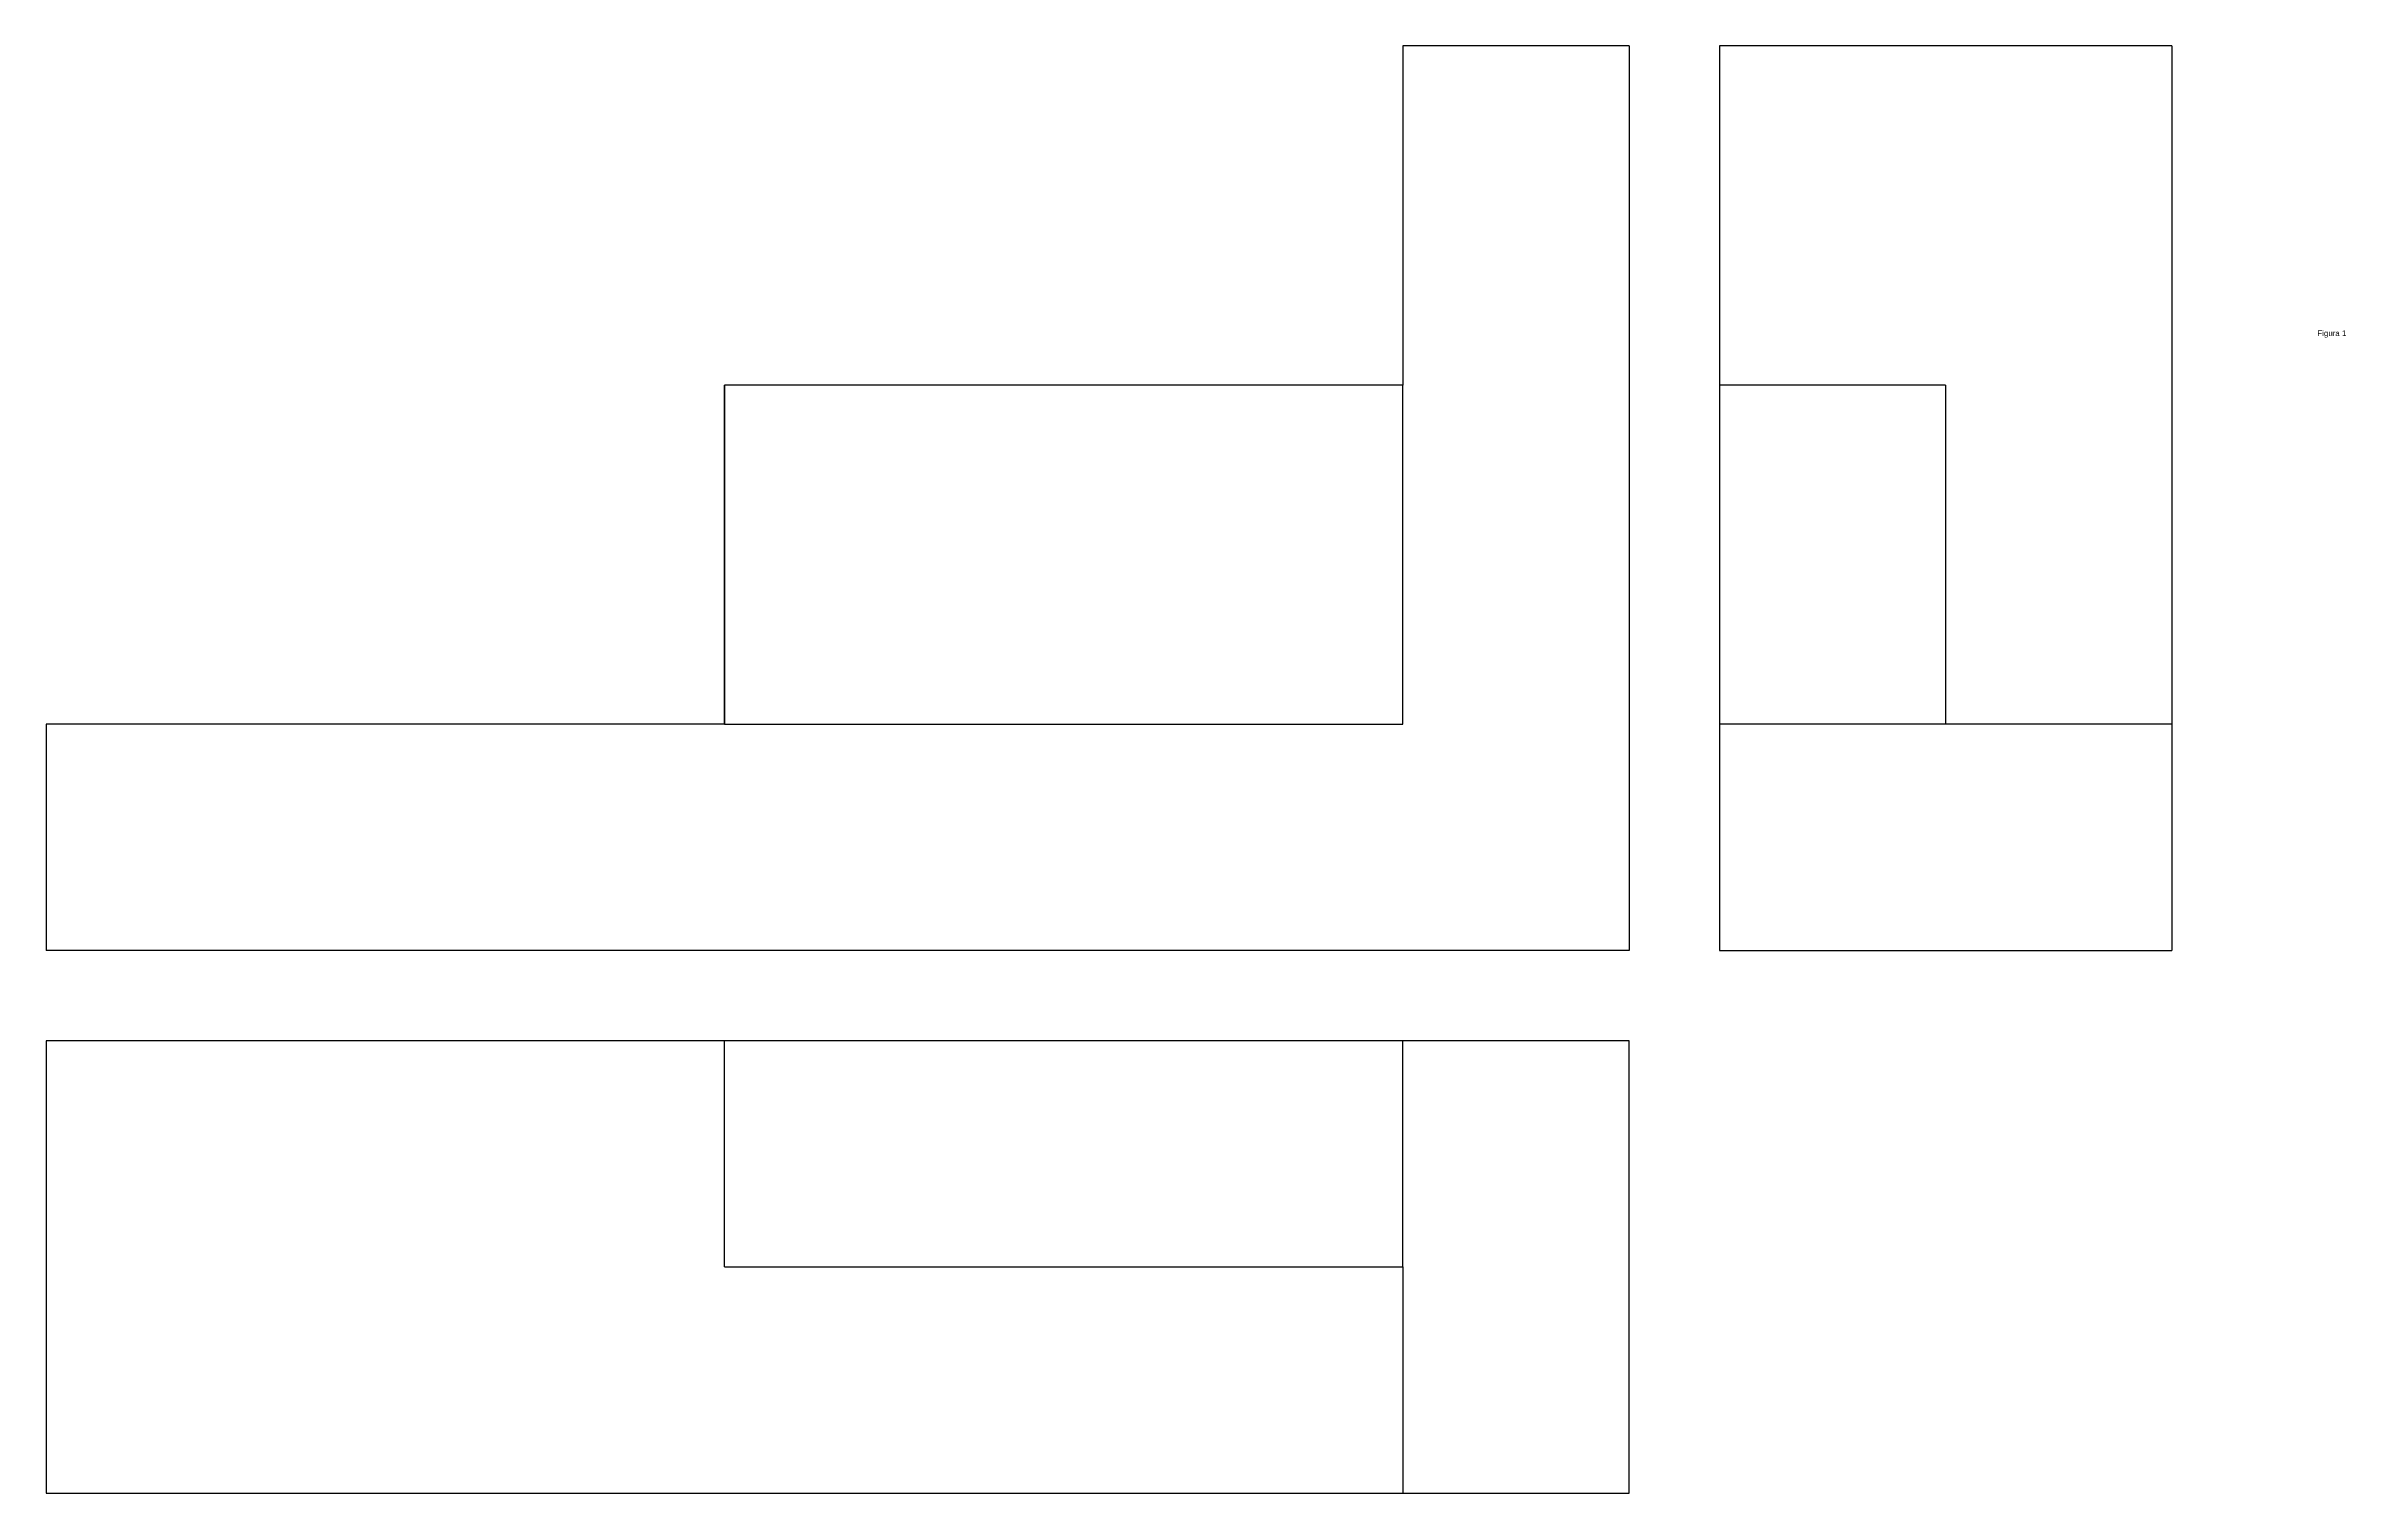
# Model space of a CAD drawing. Header units: millimetres. Extents: x 249 to 1271, y 257 to 3036.
# Drawn here: x 254 to 1271, y 257 to 897 of the extents above; entities that cross this region are included whole.
import ezdxf

# ---------------------------------------------------------------- set-up
doc = ezdxf.new("R2010")
doc.units = ezdxf.units.MM
doc.styles.get("Standard").update_dxf_attribs({"font": 'arial.ttf'})

msp = doc.modelspace()

# ---------------------------------------------------------------- linework, layer by layer
for p, q in [((953.7, 897.4), (853.7, 897.4)), ((853.7, 897.4), (853.7, 747.4)), ((953.7, 897.4), (953.7, 497.4)), ((993.7, 897.4), (993.7, 497.4)), ((1193.7, 897.4), (993.7, 897.4)), ((1193.7, 897.4), (1193.7, 497.4)), ((1193.7, 897.4), (1193.7, 497.4)), ((1193.7, 897.4), (1193.7, 497.4)), ((853.7, 747.4), (553.7, 747.4)), ((553.7, 747.4), (553.7, 597.4)), ((553.7, 597.4), (553.7, 747.4)), ((553.7, 747.4), (553.7, 747.4)), ((853.7, 597.4), (853.7, 747.4)), ((1093.7, 747.4), (993.7, 747.4)), ((1093.7, 747.4), (1093.7, 597.4)), ((553.7, 597.4), (253.7, 597.4)), ((253.7, 597.4), (253.7, 497.4)), ((503.7, 597.4), (503.7, 597.4)), ((553.7, 597.4), (853.7, 597.4)), ((1193.7, 597.4), (993.7, 597.4)), ((953.7, 497.4), (253.7, 497.4)), ((993.7, 497.4), (1193.7, 497.4)), ((953.7, 457.4), (253.7, 457.4)), ((253.7, 457.4), (253.7, 257.4)), ((553.7, 357.4), (553.7, 457.4)), ((853.7, 357.4), (853.7, 457.4)), ((953.7, 257.4), (953.7, 457.4)), ((553.7, 357.4), (853.7, 357.4)), ((853.7, 357.4), (853.7, 257.4)), ((253.7, 257.4), (953.7, 257.4))]:
    msp.add_line(p, q)

# ---------------------------------------------------------------- texts
at = {"insert": (1258.1, 771.6), "char_height": 2.5, "attachment_point": 1}
msp.add_mtext_dynamic_manual_height_columns('Figura 1', width=1750.555, gutter_width=12.5, heights=[0], dxfattribs=at)

doc.saveas('drawing.dxf')
